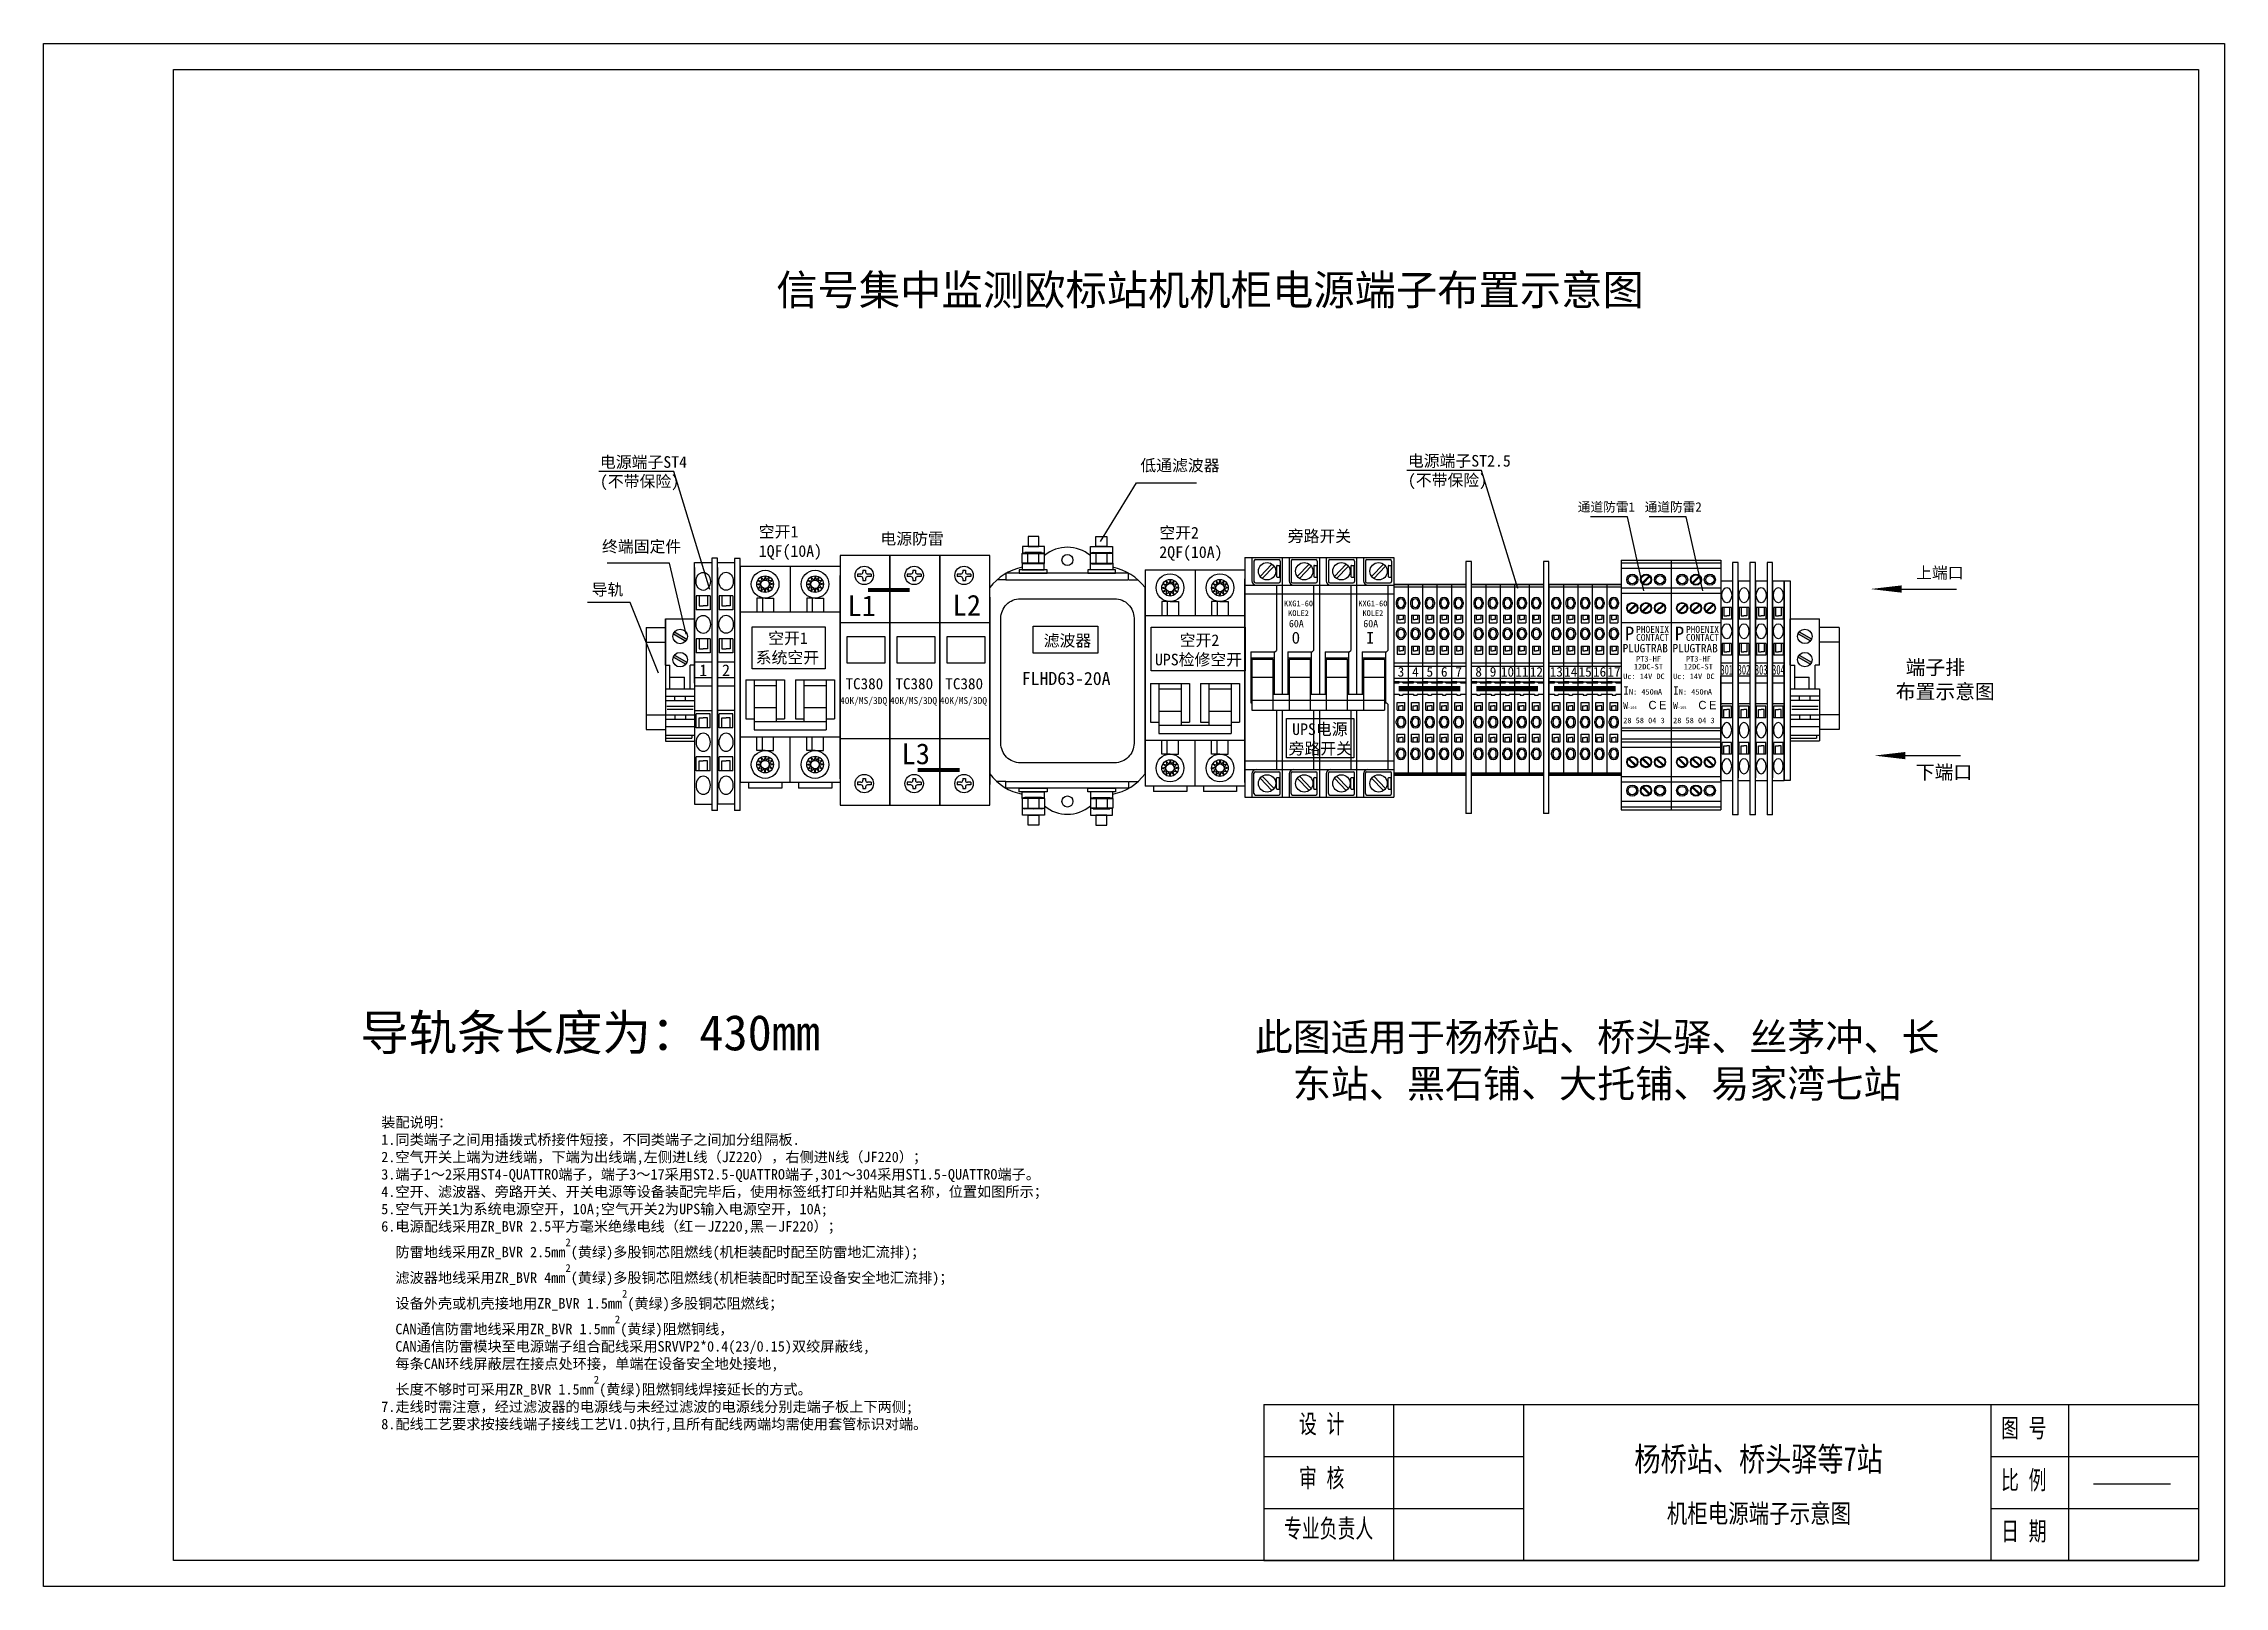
# Model space of a CAD drawing. Extents: x -75138 to 15640, y -12340 to 70479.
# Drawn here: x 7240 to 11440, y -3430 to -460 of the extents above; entities that cross this region are included whole.
import ezdxf
from ezdxf.enums import TextEntityAlignment as Align

# ---------------------------------------------------------------- set-up
doc = ezdxf.new("R2010")
doc.units = 0
doc.linetypes.add('CENTER', pattern=[2, 1.25, -0.25, 0.25, -0.25])
doc.linetypes.add('PHANTOM2', pattern=[1.25, 0.625, -0.125, 0.125, -0.125, 0.125, -0.125])
doc.layers.get('0').update_dxf_attribs({"linetype": 'CONTINUOUS'})
for name, color, linetype in [('1', 7, 'CONTINUOUS'), ('假设轮廓', 4, 'PHANTOM2'), ('图层1', 3, 'CONTINUOUS'), ('尺寸线', 3, 'CONTINUOUS'), ('细实线', 2, 'CONTINUOUS'), ('轮廓线', 7, 'CONTINUOUS')]:
    doc.layers.add(name, color=color, linetype=linetype)
for name, color, linetype, lineweight in [('中心线', 1, 'CENTER', 18), ('轮廓', 7, 'CONTINUOUS', 50), ('边框', 7, 'CONTINUOUS', 30)]:
    doc.layers.add(name, color=color, linetype=linetype, lineweight=lineweight)
doc.styles.add('3.5号', font='SIMFANG.TTF', dxfattribs={"height": 3.5})
doc.styles.get("Standard").update_dxf_attribs({"font": 'SIMFANG.TTF'})
doc.styles.add('仿宋', font='SIMFANG.TTF')
doc.styles.add('仿宋3.5', font='SIMFANG.TTF', dxfattribs={"width": 0.7, "height": 3.5})
doc.styles.add('样式 1', font='SIMFANG.TTF')
doc.styles.add('样式 2', font='SIMFANG.TTF', dxfattribs={"height": 2})
doc.styles.add('黑', font='SIMHEI.TTF')
doc.dimstyles.new('副本ISO-25', dxfattribs={"dimtxt": 2.5, "dimasz": 2, "dimexe": 1.25, "dimexo": 0.625, "dimtad": 1, "dimdsep": 46, "dimtxsty": 'Standard', "dimcen": 2.5, "dimadec": 0, "dimazin": 2, "dimtol": 1, "dimtp": 0.2, "dimtm": 0.2, "dimtfac": 1, "dimtmove": 0, "dimatfit": 3, "dimfxl": 0, "dimarcsym": 0})

msp = doc.modelspace()

# ---------------------------------------------------------------- texts
at = {"style": '黑'}
msp.add_text('导轨条长度为：430mm', height=68.379, rotation=0.0002, dxfattribs=at).set_placement((7849.9, -2398))
at = {"attachment_point": 1}
for s, insert, char_height, width, style in [('信号集中监测欧标站机机柜电源端子布置示意图', (8650.9, -904.7), 58.336, 2846.025, '黑'), (' 端子排\\P布置示意图', (10807.1, -1646.5), 27.97, 1274.706, '3.5号')]:
    msp.add_mtext(s, dxfattribs=dict(at, insert=insert, char_height=char_height, width=width, style=style))
at = {"insert": (7890.1, -2526.4), "char_height": 20.033, "attachment_point": 1}
msp.add_mtext('装配说明：\\P1.同类端子之间用插拨式桥接件短接，不同类端子之间加分组隔板.\\P2.空气开关上端为进线端，下端为出线端,左侧进L线（JZ220），右侧进N线（JF220）；\\P3.端子1～2采用ST4{\\C7;-QUATTRO}端子，端子3～17采用ST2.5{\\C7;-QUATTRO}端子,301～304采用ST1.5{\\C7;-QUATTRO}端子。\\P4.空开、滤波器、旁路开关、开关电源等设备装配完毕后，使用标签纸打印并粘贴其名称，位置如图所示；\\P5.{\\C7;空气开关1为系统电源空开，10A;空气开关2为UPS输入电源空开，10A;\\P\\pi-40.01,l40.01;6.电源配线采用ZR_BVR 2.5平方毫米绝缘电线（红－JZ220,黑－JF220）；\\P  防雷地线采用ZR_BVR 2.5mm\\H0.75x;\\S2^ ;\\H1.333x;(黄绿)多股铜芯阻燃线(机柜装配时配至防雷地汇流排)；\\P  滤波器地线采用ZR_BVR 4mm\\H0.75x;\\S2^ ;\\H1.333x;(黄绿)多股铜芯阻燃线(机柜装配时配至设备安全地汇流排)；\\P  设备外壳或机壳接地用ZR_BVR 1.5mm\\H0.75x;\\S2^ ;\\H1.333x;(黄绿)多股铜芯阻燃线；\\P\\pi-64.0149,l64.0149;  CAN通信防雷地线采用ZR_BVR 1.5mm\\H0.75x;\\S2^ ;\\H1.333x;(黄绿)阻燃铜线，\\P  CAN通信防雷模块至电源端子组合配线采用}SRVVP2*0.4(23/0.15){\\C7;双绞}屏蔽线,\\P  每条CAN环线屏蔽层在接点处环接，单端在设备安全地处接地,\\P\\pi-40.01,l40.01;  长度不够时可采用{\\C7;ZR_BVR 1.5mm\\H0.75x;\\S2^ ;\\H1.333x;(黄绿)阻燃铜线焊接延长的方式。\\P\\pi0,l0;7.走线时需注意\\fFangSong_GB2312|b1|i0|c134|p49;，\\fFangSong_GB2312|b0|i0|c134|p49;经过滤波器的电源线与未经过滤波的电源线分别走端子板上下两侧;\\P8.}配线工艺要求按接线端子接线工艺V1.0执行,且所有配线两端均需使用套管标识对端。', dxfattribs=at)
at = {"layer": '尺寸线', "attachment_point": 7, "style": '样式 1'}
for s, insert, char_height, width in [('电源端子ST4\\P(不带保险)', (8311.3, -1319.7), 22.38, 264.496), ('低通滤波器', (9352.1, -1285.5), 22.38, 264.496), ('电源端子ST2.5\\P(不带保险)', (9867.4, -1317.4), 22.38, 264.496), ('通道防雷1', (10194.8, -1362.6), 17.9, 211.597), ('通道防雷2', (10323.6, -1362.6), 17.9, 211.597), ('空开1\\P1QF(10A) ', (8617.3, -1453.8), 22.38, 264.496), ('终端固定件', (8315.3, -1441.6), 22.38, 264.496), ('电源防雷', (8851.5, -1426.5), 22.38, 264.496), ('空开2\\P2QF(10A) ', (9388.7, -1455.8), 22.38, 264.496), ('旁路开关', (9636.1, -1421.7), 22.38, 264.496), ('上端口', (10846.3, -1492.1), 22.38, 264.496), ('导轨', (8295.4, -1524.6), 22.38, 264.496), ('\\pi35.5568;空开1\\P\\pi11.4845;系统空开 ', (8599.9, -1655.4), 22.379, 141.395), ('滤波器', (9166, -1622.8), 22.38, 264.496), ('\\pi49.7214;空开2\\P\\pi2.12126;UPS检修空开 ', (9378.2, -1659.3), 22.379, 170.571), ('\\pi24.1871;UPS电源\\P\\pi17.292;旁路开关', (9620.4, -1830.7), 22.379, 152.163), ('下端口', (10845.6, -1878.6), 26.59, 264.496)]:
    msp.add_mtext(s, dxfattribs=dict(at, insert=insert, char_height=char_height, width=width))
at = {"layer": '轮廓线', "insert": (10232, -2420.4), "char_height": 53.721, "width": 1349.592, "attachment_point": 5, "style": '黑'}
msp.add_mtext('{\\C4;此图适用于杨桥站、桥头驿、丝茅冲、长东站、黑石铺、大托铺、易家湾七站}', dxfattribs=at)

# ---------------------------------------------------------------- blocks, each defined once
blk = doc.blocks.new('A$C65427442')
for p, q in [((0, 45), (18, 45)), ((0, 45), (0, -45)), ((18, 44), (0, 44)), ((18, 42), (0, 42)), ((18, 45), (18, -45)), ((18, 35), (0, 35)), ((18, 33), (0, 33)), ((18, 22.5), (0, 22.5)), ((18, -15.5), (0, -15.5)), ((18, -16.5), (0, -16.5)), ((18, -19.5), (0, -19.5)), ((18, -20.5), (0, -20.5)), ((18, -22.5), (0, -22.5)), ((18, -33), (0, -33)), ((18, -35), (0, -35)), ((18, -42), (0, -42)), ((18, -44), (0, -44)), ((0, -45), (18, -45))]:
    blk.add_line(p, q)
at = {"color": 0, "linetype": 'Continuous'}
for p, q in [((7.64, 36.89), (10.11, 39.36)), ((7.89, 36.64), (10.36, 39.11)), ((2.64, 26.64), (5.11, 29.11)), ((2.89, 26.39), (5.36, 28.86)), ((7.64, 26.64), (10.11, 29.11)), ((7.89, 26.39), (10.36, 28.86)), ((12.64, 26.64), (15.11, 29.11)), ((12.89, 26.39), (15.36, 28.86)), ((2.64, -26.64), (5.11, -29.11)), ((2.89, -26.39), (5.36, -28.86)), ((7.64, -26.64), (10.11, -29.11)), ((7.89, -26.39), (10.36, -28.86)), ((12.64, -26.64), (15.11, -29.11)), ((12.89, -26.39), (15.36, -28.86)), ((7.64, -36.89), (10.11, -39.36)), ((7.89, -36.64), (10.36, -39.11))]:
    blk.add_line(p, q, dxfattribs=at)
for centre in [(4, 38), (9, 38), (14, 38), (4, 27.75), (9, 27.75), (14, 27.75), (4, -27.75), (9, -27.75), (14, -27.75), (4, -38), (9, -38), (14, -38)]:
    blk.add_circle(centre, 2)
for centre, radius in [((4, 38), 1.5), ((9, 38), 1.75), ((14, 38), 1.5), ((4, 27.75), 1.75), ((9, 27.75), 1.75), ((14, 27.75), 1.75), ((4, -27.75), 1.75), ((9, -27.75), 1.75), ((14, -27.75), 1.75), ((4, -38), 1.5), ((9, -38), 1.75), ((14, -38), 1.5)]:
    blk.add_circle(centre, radius, dxfattribs=at)
at = {"attachment_point": 1}
for s, insert, char_height, width in [('{\\fSimHei|b0|i0|c134|p2;P}', (1.34, 21.1), 5, 16.8215), ('{\\fSimHei|b0|i0|c134|p2;CONTACT}', (5.38, 18.44), 2.5, 16.8215), ('{\\fSimHei|b0|i0|c134|p2;PHOENIX}', (5.38, 21.34), 2.5, 16.8215), ('{\\fSimHei|b0|i0|c134|p2;\\H0.8571x;PLUGTRAB\\Ftxt.shx|c0;}', (0.54, 14.81), 3.5, 16.8215), ('{\\fFangSong_GB2312|b0|i0|c134|p49;PT3-HF}', (5.38, 10.46), 2, 16.8215), ('{\\fSimHei|b0|i0|c134|p2;Uc: 14V} {\\fSimHei|b0|i0|c134|p2;DC}', (0.75, 4.17), 2, 16.8215), ('12DC-ST', (4.61, 7.66), 2, 16.8215), ('{\\fSimHei|b0|i0|c134|p2;\\H1.25x;W\\H0.4x;-105\\Ftxt.shx|c0;}', (0.75, -6.09), 2, 16.8215), ('{\\fSimHei|b0|i0|c134|p2;\\H1.5x;I\\H0.6667x;N: 450mA}', (0.75, -0.42), 2, 16.8215), ('{\\f@STXinwei|b0|i0|c134|p2;\\H1.5x;C}', (9.86, -5.68), 2, 16.8215), ('{\\fSTXingkai|b0|i0|c134|p2;\\H1.5x;E}', (13.68, -5.68), 2, 16.8215), ('{\\fSimHei|b0|i0|c134|p2;28 58 04 3}', (0.75, -11.73), 2, 22.3656)]:
    blk.add_mtext(s, dxfattribs=dict(at, insert=insert, char_height=char_height, width=width))
blk = doc.blocks.new('ATP-ST QUATTRO')
for p, q in [((4061.77, -510.12), (4059.77, -510.12)), ((4061.77, -601.02), (4059.77, -601.02))]:
    blk.add_line(p, q)
at = {"layer": '1', "color": 7}
for p, q in [((4059.77, -510.12), (4059.77, -601.02)), ((4061.77, -601.02), (4061.77, -510.12))]:
    blk.add_line(p, q, dxfattribs=at)
blk = doc.blocks.new('ST1.5-QUATTRO')
for p, q in [((0, 0.98), (0, -70.03)), ((0, 0.98), (4.2, 0.98)), ((4.2, 0.98), (4.2, -71.02)), ((3.79, -8.6), (0.41, -8.6)), ((0.41, -8.6), (0.41, -12.79)), ((3.79, -12.79), (0.41, -12.79)), ((1.08, -8.6), (1.08, -11.6)), ((1.08, -11.6), (2.1, -11.6)), ((3.12, -11.6), (2.1, -11.6)), ((3.12, -8.6), (3.12, -11.6)), ((3.79, -8.6), (3.79, -12.79)), ((0.41, -21.6), (0.41, -25.79)), ((3.79, -21.6), (0.41, -21.6)), ((1.08, -21.6), (1.08, -24.6)), ((3.12, -21.6), (3.12, -24.6)), ((3.79, -21.6), (3.79, -25.79)), ((0, -28.52), (4.2, -28.52)), ((3.79, -25.79), (0.41, -25.79)), ((1.08, -24.6), (2.1, -24.6)), ((3.12, -24.6), (2.1, -24.6)), ((0, -33.3), (4.2, -33.3)), ((0, -69.3), (0, -33.3)), ((0, -71.02), (0, -35.02)), ((0, -35.81), (4.2, -35.81)), ((0, -43.19), (4.2, -43.19)), ((3.79, -44.24), (0.41, -44.24)), ((0.41, -48.44), (0.41, -44.24)), ((1.08, -45.43), (2.1, -45.43)), ((1.08, -48.44), (1.08, -45.43)), ((3.12, -45.43), (2.1, -45.43)), ((3.12, -48.44), (3.12, -45.43)), ((3.79, -48.44), (3.79, -44.24)), ((3.79, -48.44), (0.41, -48.44)), ((0.41, -61.44), (0.41, -57.24)), ((3.79, -57.24), (0.41, -57.24)), ((3.79, -61.44), (0.41, -61.44)), ((1.08, -61.44), (1.08, -58.43)), ((1.08, -58.43), (2.1, -58.43)), ((3.12, -58.43), (2.1, -58.43)), ((3.12, -61.44), (3.12, -58.43)), ((3.79, -61.44), (3.79, -57.24)), ((0, -71.02), (4.2, -71.02))]:
    blk.add_line(p, q)
for centre in [(2.1, -4.19), (2.1, -17.19)]:
    blk.add_ellipse(centre, major_axis=(0, 2.73), ratio=0.646154)
at = {"extrusion": (0, 0, -1)}
for centre in [(2.1, -52.84), (2.1, -65.84)]:
    blk.add_ellipse(centre, major_axis=(0, 2.73), ratio=0.646154, start_param=3.141593, end_param=9.424778, dxfattribs=at)
at = {"layer": '细实线', "style": '仿宋', "width": 0.807692}
blk.add_attdef('00', text='', height=3.5, dxfattribs=at).set_placement((2.1, -31.08), align=Align.MIDDLE)
blk = doc.blocks.new('ZDGDJ')
h = blk.add_hatch(color=256)
h.paths.add_polyline_path([(-6.94, -4.42, 0.080519), (-7.34, -5.11), (-3.06, -7.58, 0.080519), (-2.66, -6.89)])
h.paths.add_polyline_path([(-6.94, -12.42, 0.080519), (-7.34, -13.11), (-3.06, -15.58, 0.080519), (-2.66, -14.89)])
for p, q in [((-10, 0), (0, 0)), ((-10, -15.92), (-10, 0)), ((0, -15.92), (0, 0)), ((-7.34, -5.11), (-3.06, -7.58)), ((-6.94, -4.42), (-2.66, -6.89)), ((-7.34, -13.11), (-3.06, -15.58)), ((-6.94, -12.42), (-2.66, -14.89)), ((-10, -15.92), (-8.5, -15.92)), ((-8.5, -24), (-8.5, -15.92)), ((-8.5, -20), (-3.5, -20)), ((-3.5, -24), (-3.5, -20)), ((0, -15.92), (-1.5, -15.92)), ((-1.5, -24), (-1.5, -15.92)), ((-10, -24), (0, -24)), ((-10, -24), (-10, -42)), ((-10, -26.5), (0, -26.5)), ((-10, -28), (0, -28)), ((-9.53, -30), (-0.36, -30)), ((-6.83, -28), (-6.83, -26.5)), ((-3.17, -28), (-3.17, -26.5)), ((0, -24), (0, -42)), ((-10, -33), (0, -33)), ((-10, -34.5), (0, -34.5)), ((-10, -37), (0, -37)), ((-9.51, -31), (-0.47, -31)), ((-6.83, -33), (-6.83, -34.5)), ((-3.17, -33), (-3.17, -34.5)), ((-10, -40), (0, -40)), ((-10, -41), (-1, -41)), ((-10, -42), (0, -42)), ((-1, -40), (-1, -41))]:
    blk.add_line(p, q)
for centre in [(-5, -6), (-5, -14)]:
    blk.add_circle(centre, 2.5)
blk = doc.blocks.new('ST2.5')
for p, q in [((-0.03, 0.36), (5.17, 0.36)), ((-0.03, -0.4), (5.17, -0.4)), ((0.88, -5.99), (0.88, -6.71)), ((1.39, -5.99), (1.39, -6.71)), ((3.75, -5.99), (3.75, -6.71)), ((4.26, -5.99), (4.26, -6.71)), ((1.16, -10.63), (1.16, -13.45)), ((1.16, -10.63), (3.98, -10.63)), ((1.16, -13.45), (3.98, -13.45)), ((1.75, -10.63), (1.75, -12.25)), ((1.75, -12.25), (2.57, -12.25)), ((3.39, -12.25), (2.57, -12.25)), ((3.39, -10.63), (3.39, -12.25)), ((3.98, -10.63), (3.98, -13.45)), ((0.91, -16.95), (0.91, -17.67)), ((1.19, -21.86), (1.19, -24.68)), ((1.19, -21.86), (4.01, -21.86)), ((1.42, -16.95), (1.42, -17.67)), ((1.78, -21.86), (1.78, -23.48)), ((1.78, -23.48), (2.6, -23.48)), ((3.42, -23.48), (2.6, -23.48)), ((3.42, -21.86), (3.42, -23.48)), ((3.78, -16.95), (3.78, -17.67)), ((4.01, -21.86), (4.01, -24.68)), ((4.29, -16.95), (4.29, -17.67)), ((-0.03, -27.79), (5.17, -27.79)), ((-0.03, -29.05), (5.17, -29.05)), ((1.19, -24.68), (4.01, -24.68)), ((-0.03, -33.36), (5.17, -33.36)), ((1.92, -34.69), (-0.03, -34.69)), ((-0.03, -35), (1.92, -35)), ((-0.03, -39.1), (1.92, -39.1)), ((1.92, -34.69), (3.22, -34.69)), ((1.92, -35), (1.92, -34.69)), ((1.92, -39.1), (1.92, -39.41)), ((3.22, -35), (3.22, -34.69)), ((3.22, -34.69), (5.17, -34.69)), ((3.22, -35), (5.17, -35)), ((3.22, -39.1), (3.22, -39.41)), ((3.22, -39.1), (5.17, -39.1)), ((1.19, -42.07), (4.01, -42.07)), ((1.19, -44.89), (1.19, -42.07)), ((1.19, -44.89), (4.01, -44.89)), ((1.78, -43.27), (2.6, -43.27)), ((1.78, -44.89), (1.78, -43.27)), ((1.92, -39.41), (3.22, -39.41)), ((3.42, -43.27), (2.6, -43.27)), ((3.42, -44.89), (3.42, -43.27)), ((4.01, -44.89), (4.01, -42.07)), ((0.91, -49.54), (0.91, -48.82)), ((1.19, -53.48), (4.01, -53.48)), ((1.19, -56.3), (1.19, -53.48)), ((1.42, -49.54), (1.42, -48.82)), ((1.78, -54.68), (2.6, -54.68)), ((1.78, -56.3), (1.78, -54.68)), ((3.42, -54.68), (2.6, -54.68)), ((3.42, -56.3), (3.42, -54.68)), ((3.78, -49.54), (3.78, -48.82)), ((4.01, -56.3), (4.01, -53.48)), ((4.29, -49.54), (4.29, -48.82)), ((0.91, -60.96), (0.91, -60.24)), ((1.19, -56.3), (4.01, -56.3)), ((1.42, -60.96), (1.42, -60.24)), ((3.78, -60.96), (3.78, -60.24)), ((4.29, -60.96), (4.29, -60.24)), ((-0.03, -67.43), (5.17, -67.43)), ((-0.03, -68.2), (5.17, -68.2))]:
    blk.add_line(p, q)
for centre, radius, start, end in [((2.57, -5.99), 1.69, 0, 180), ((2.57, -6.71), 1.69, 180, 0), ((2.57, -5.99), 1.18, 0, 180), ((2.57, -6.71), 1.18, 180, 0), ((2.6, -16.95), 1.69, 0, 180), ((2.6, -17.67), 1.69, 180, 0), ((2.6, -16.95), 1.18, 0, 180), ((2.6, -17.67), 1.18, 180, 0), ((2.6, -48.82), 1.69, 0, 180), ((2.6, -49.54), 1.69, 180, 0), ((2.6, -48.82), 1.18, 0, 180), ((2.6, -49.54), 1.18, 180, 0), ((2.6, -60.24), 1.69, 0, 180), ((2.6, -60.96), 1.69, 180, 0), ((2.6, -60.24), 1.18, 0, 180), ((2.6, -60.96), 1.18, 180, 0)]:
    blk.add_arc(centre, radius, start, end)
at = {"layer": '假设轮廓', "color": 7, "linetype": 'ByBlock'}
for p, q in [((-0.03, 0.36), (-0.03, -68.2)), ((5.17, 0.36), (0, 0.36)), ((5.17, 0.36), (5.17, -68.2))]:
    blk.add_line(p, q, dxfattribs=at)
at = {"layer": '轮廓'}
blk.add_line((-0.03, -68.2), (5.17, -68.2), dxfattribs=at)
at = {"layer": '尺寸线', "style": '样式 2'}
blk.add_attdef('1', text='', height=2, dxfattribs=at).set_placement((2.57, -31.13, -6425), align=Align.MIDDLE_CENTER)
blk = doc.blocks.new('ST-4 QUATTRO')
for p, q in [((7438.04, 2273.31), (7444.24, 2273.31)), ((7438.04, 2229.81), (7438.04, 2273.31)), ((7444.24, 2272.73), (7444.24, 2186.89)), ((7438.04, 2271.56), (7438.04, 2188.06)), ((7443.64, 2261.31), (7438.64, 2261.31)), ((7438.64, 2261.31), (7438.64, 2256.31)), ((7439.63, 2261.31), (7439.63, 2257.73)), ((7439.63, 2257.73), (7441.14, 2257.73)), ((7442.64, 2257.73), (7441.14, 2257.73)), ((7442.64, 2261.31), (7442.64, 2257.73)), ((7443.64, 2261.31), (7443.64, 2256.31)), ((7443.64, 2256.31), (7438.64, 2256.31)), ((7438.64, 2245.81), (7438.64, 2240.81)), ((7443.64, 2245.81), (7438.64, 2245.81)), ((7443.64, 2240.81), (7438.64, 2240.81)), ((7439.63, 2245.81), (7439.63, 2242.23)), ((7439.63, 2242.23), (7441.14, 2242.23)), ((7442.64, 2242.23), (7441.14, 2242.23)), ((7442.64, 2245.81), (7442.64, 2242.23)), ((7443.64, 2245.81), (7443.64, 2240.81)), ((7438.04, 2237.56), (7444.24, 2237.56)), ((7438.04, 2231.86), (7444.24, 2231.86)), ((7438.04, 2229.81), (7438.04, 2186.31)), ((7438.04, 2228.86), (7444.24, 2228.86)), ((7438.04, 2220.06), (7444.24, 2220.06)), ((7443.64, 2218.81), (7438.64, 2218.81)), ((7438.64, 2213.81), (7438.64, 2218.81)), ((7439.63, 2217.39), (7441.14, 2217.39)), ((7439.63, 2213.81), (7439.63, 2217.39)), ((7442.64, 2217.39), (7441.14, 2217.39)), ((7442.64, 2213.81), (7442.64, 2217.39)), ((7443.64, 2213.81), (7443.64, 2218.81)), ((7443.64, 2213.81), (7438.64, 2213.81)), ((7438.64, 2198.31), (7438.64, 2203.31)), ((7443.64, 2203.31), (7438.64, 2203.31)), ((7439.63, 2198.31), (7439.63, 2201.89)), ((7439.63, 2201.89), (7441.14, 2201.89)), ((7442.64, 2201.89), (7441.14, 2201.89)), ((7442.64, 2198.31), (7442.64, 2201.89)), ((7443.64, 2198.31), (7443.64, 2203.31)), ((7443.64, 2198.31), (7438.64, 2198.31)), ((7438.04, 2186.31), (7444.24, 2186.31))]:
    blk.add_line(p, q)
for centre in [(7441.14, 2266.56), (7441.14, 2251.06)]:
    blk.add_ellipse(centre, major_axis=(0, 3.25), ratio=0.8)
at = {"extrusion": (0, 0, -1)}
for centre in [(7441.14, 2208.56), (7441.14, 2193.06)]:
    blk.add_ellipse(centre, major_axis=(0, -3.25), ratio=0.8, dxfattribs=at)
at = {"layer": '边框', "lineweight": -2}
blk.add_line((7444.24, 2273.31), (7444.24, 2186.31), dxfattribs=at)
at = {"layer": '细实线', "style": '仿宋'}
blk.add_attdef('00', text='', height=4.17, dxfattribs=at).set_placement((7441.14, 2234.51), align=Align.MIDDLE)
blk = doc.blocks.new('六角螺母 - 10 毫米 (侧视)')
at = {"color": 0, "linetype": 'Continuous'}
for p, q in [((-9.2, -6.8), (-9.2, 6.8)), ((-0.7, 9.1), (-8.5, 9.1)), ((-0.7, 4.5), (-8.5, 4.5)), ((0, -6.8), (0, 6.8)), ((-0.7, -4.5), (-8.5, -4.5)), ((-0.7, -9.1), (-8.5, -9.1))]:
    blk.add_line(p, q, dxfattribs=at)
for centre, radius, start, end in [((-5, 6.8), 4.19, 147.1328, 212.8672), ((6.6, 0), 15.7, 163.2214, 196.7786), ((-4.2, 6.8), 4.19, 327.1328, 32.8672), ((-15.7, 0), 15.7, 343.2214, 16.7787), ((-5, -6.8), 4.19, 147.1328, 212.8672), ((-4.2, -6.8), 4.19, 327.1328, 32.8672)]:
    blk.add_arc(centre, radius, start, end, dxfattribs=at)
blk = doc.blocks.new('FLHD63')
for p, q in [((0, -67.12), (0, 0)), ((5.75, 2.8), (2.67, 2.8)), ((50.25, 2.8), (53.33, 2.8)), ((56, -67.12), (56, 0)), ((5.75, -69.92), (2.67, -69.92)), ((50.25, -69.92), (53.33, -69.92))]:
    blk.add_line(p, q)
for points in [[(13.8, 18.45), (13.8, 14.85), (17.74, 14.85), (17.74, 18.45)], [(42.2, 18.45), (42.2, 14.85), (38.26, 14.85), (38.26, 18.45)], [(11.68, 8.85), (11.68, 6.42), (19.65, 6.42), (19.65, 8.85)], [(11.78, 14.85), (11.78, 12.3), (19.72, 12.3), (19.72, 14.85)], [(44.22, 14.85), (44.22, 12.3), (36.28, 12.3), (36.28, 14.85)], [(44.32, 8.85), (44.32, 6.42), (36.35, 6.42), (36.35, 8.85)], [(5.75, 5.21), (5.75, 2.8), (50.05, 2.8), (50.05, 5.21)], [(10.64, 5.21), (20.69, 5.21), (20.69, 6.42), (10.64, 6.42)], [(35.31, 5.21), (45.36, 5.21), (45.36, 6.42), (35.31, 6.42)], [(5.75, -72.32), (5.75, -69.92), (50.05, -69.92), (50.05, -72.32)], [(10.64, -72.32), (20.69, -72.32), (20.69, -73.54), (10.64, -73.54)], [(11.68, -75.96), (11.68, -73.54), (19.65, -73.54), (19.65, -75.96)], [(35.31, -72.32), (45.36, -72.32), (45.36, -73.54), (35.31, -73.54)], [(44.32, -75.96), (44.32, -73.54), (36.35, -73.54), (36.35, -75.96)], [(11.78, -81.97), (11.78, -79.42), (19.72, -79.42), (19.72, -81.97)], [(13.8, -85.57), (13.8, -81.97), (17.74, -81.97), (17.74, -85.57)], [(44.22, -81.97), (44.22, -79.42), (36.28, -79.42), (36.28, -81.97)], [(42.2, -85.57), (42.2, -81.97), (38.26, -81.97), (38.26, -85.57)]]:
    blk.add_lwpolyline(points, close=True)
blk.add_lwpolyline([(11, -4), (45, -4, -0.414214), (52, -11), (52, -56.12, -0.414214), (45, -63.12), (11, -63.12, -0.414214), (4, -56.12), (4, -11, -0.414214)], format="xyb", close=True)
for centre in [(28, 9.94), (28, -77.06)]:
    blk.add_circle(centre, 2)
for centre, radius, start, end in [((27.97, 1.62), 12.93, 49.98568, 129.64377), ((15.4, -11.6), 19.28, 101.15083, 143.00993), ((40.6, -11.6), 19.28, 36.99007, 78.84917), ((15.4, -55.52), 19.28, 216.99007, 258.84917), ((40.6, -55.52), 19.28, 281.15083, 323.00993), ((27.97, -68.74), 12.93, 230.35623, 310.01432)]:
    blk.add_arc(centre, radius, start, end)
at = {"yscale": 0.441997979777625, "zscale": 0.441997979777643}
for p, xscale, rotation in [((15.7, 8.55), -0.441997979777625, 90), ((40.3, 8.55), 0.441997979777625, 270), ((15.7, -75.67), 0.441997979777625, 90), ((40.3, -75.67), -0.441997979777625, 270)]:
    blk.add_blockref('六角螺母 - 10 毫米 (侧视)', p, dxfattribs=dict(at, xscale=xscale, rotation=rotation))
at = {"insert": (11.52, -30.38), "char_height": 4.7058, "width": 60.0094, "attachment_point": 1}
blk.add_mtext('{\\fSimHei|b0|i0|c134|p2;FLHD63-20A}', dxfattribs=at)
blk = doc.blocks.new('铁创防雷器')
for p, q in [((5979.27, -4464.41), (5966.83, -4464.41)), ((5966.83, -4464.41), (5966.83, -4526.61)), ((5991.71, -4464.41), (5979.27, -4464.41)), ((5979.27, -4526.61), (5979.27, -4464.41)), ((5979.27, -4464.41), (5979.27, -4526.61)), ((6004.15, -4464.41), (5991.71, -4464.41)), ((5991.71, -4526.61), (5991.71, -4464.41)), ((5991.71, -4464.41), (5991.71, -4526.61)), ((6004.15, -4526.61), (6004.15, -4464.41)), ((5972.04, -4469.02), (5971.15, -4469.02)), ((5971.15, -4469.02), (5971.15, -4469.65)), ((5972.04, -4469.65), (5971.15, -4469.65)), ((5972.54, -4468.07), (5972.54, -4468.52)), ((5972.54, -4468.07), (5973.18, -4468.07)), ((5972.54, -4470.15), (5972.54, -4470.6)), ((5972.54, -4470.6), (5973.18, -4470.6)), ((5973.18, -4468.07), (5973.18, -4468.52)), ((5973.18, -4470.15), (5973.18, -4470.6)), ((5974.57, -4469.02), (5973.68, -4469.02)), ((5974.57, -4469.65), (5973.68, -4469.65)), ((5974.57, -4469.02), (5974.57, -4469.65)), ((5984.48, -4469.02), (5983.59, -4469.02)), ((5983.59, -4469.02), (5983.59, -4469.65)), ((5984.48, -4469.65), (5983.59, -4469.65)), ((5984.98, -4468.07), (5984.98, -4468.52)), ((5984.98, -4468.07), (5985.62, -4468.07)), ((5984.98, -4470.15), (5984.98, -4470.6)), ((5984.98, -4470.6), (5985.62, -4470.6)), ((5985.62, -4468.07), (5985.62, -4468.52)), ((5985.62, -4470.15), (5985.62, -4470.6)), ((5987.01, -4469.02), (5986.12, -4469.02)), ((5987.01, -4469.65), (5986.12, -4469.65)), ((5987.01, -4469.02), (5987.01, -4469.65)), ((5996.92, -4469.02), (5996.03, -4469.02)), ((5996.03, -4469.02), (5996.03, -4469.65)), ((5996.92, -4469.65), (5996.03, -4469.65)), ((5997.42, -4468.07), (5997.42, -4468.52)), ((5997.42, -4468.07), (5998.06, -4468.07)), ((5997.42, -4470.15), (5997.42, -4470.6)), ((5997.42, -4470.6), (5998.06, -4470.6)), ((5998.06, -4468.07), (5998.06, -4468.52)), ((5998.06, -4470.15), (5998.06, -4470.6)), ((5999.45, -4469.02), (5998.56, -4469.02)), ((5999.45, -4469.65), (5998.56, -4469.65)), ((5999.45, -4469.02), (5999.45, -4469.65)), ((6004.15, -4474.77), (6004.15, -4521.42)), ((5966.83, -4481.04), (5979.27, -4481.04)), ((5966.83, -4481.7), (5966.83, -4509.34)), ((5979.27, -4481.04), (5991.71, -4481.04)), ((5991.71, -4481.04), (6004.15, -4481.04)), ((5966.83, -4509.98), (5979.27, -4509.98)), ((5979.27, -4509.98), (5991.71, -4509.98)), ((5991.71, -4509.98), (6004.15, -4509.98)), ((5972.04, -4520.88), (5971.15, -4520.88)), ((5971.15, -4520.88), (5971.15, -4521.51)), ((5972.54, -4519.93), (5972.54, -4520.38)), ((5972.54, -4519.93), (5973.18, -4519.93)), ((5973.18, -4519.93), (5973.18, -4520.38)), ((5974.57, -4520.88), (5973.68, -4520.88)), ((5974.57, -4520.88), (5974.57, -4521.51)), ((5984.48, -4520.88), (5983.59, -4520.88)), ((5983.59, -4520.88), (5983.59, -4521.51)), ((5984.98, -4519.93), (5984.98, -4520.38)), ((5984.98, -4519.93), (5985.62, -4519.93)), ((5985.62, -4519.93), (5985.62, -4520.38)), ((5987.01, -4520.88), (5986.12, -4520.88)), ((5987.01, -4520.88), (5987.01, -4521.51)), ((5996.92, -4520.88), (5996.03, -4520.88)), ((5996.03, -4520.88), (5996.03, -4521.51)), ((5997.42, -4519.93), (5997.42, -4520.38)), ((5997.42, -4519.93), (5998.06, -4519.93)), ((5998.06, -4519.93), (5998.06, -4520.38)), ((5999.45, -4520.88), (5998.56, -4520.88)), ((5999.45, -4520.88), (5999.45, -4521.51)), ((5972.04, -4521.51), (5971.15, -4521.51)), ((5972.54, -4522.01), (5972.54, -4522.46)), ((5972.54, -4522.46), (5973.18, -4522.46)), ((5973.18, -4522.01), (5973.18, -4522.46)), ((5974.57, -4521.51), (5973.68, -4521.51)), ((5984.48, -4521.51), (5983.59, -4521.51)), ((5984.98, -4522.01), (5984.98, -4522.46)), ((5984.98, -4522.46), (5985.62, -4522.46)), ((5985.62, -4522.01), (5985.62, -4522.46)), ((5987.01, -4521.51), (5986.12, -4521.51)), ((5996.92, -4521.51), (5996.03, -4521.51)), ((5997.42, -4522.01), (5997.42, -4522.46)), ((5997.42, -4522.46), (5998.06, -4522.46)), ((5998.06, -4522.01), (5998.06, -4522.46)), ((5999.45, -4521.51), (5998.56, -4521.51)), ((5966.83, -4526.61), (5979.27, -4526.61)), ((5979.27, -4526.61), (5991.71, -4526.61)), ((5991.71, -4526.61), (6004.15, -4526.61))]:
    blk.add_line(p, q)
at = {"color": 0, "linetype": 'Continuous'}
for p, q in [((5966.83, -4509.34), (5966.83, -4481.7)), ((5966.83, -4508.65), (5966.83, -4481.7)), ((6004.15, -4481.68), (6004.15, -4509.33)), ((6004.15, -4481.68), (6004.15, -4509.33))]:
    blk.add_line(p, q, dxfattribs=at)
at = {"color": 5, "const_width": 1}
for points in [[(5973.76, -4472.97), (5984.2, -4472.97)], [(5986.2, -4517.83), (5996.64, -4517.83)]]:
    blk.add_lwpolyline(points, dxfattribs=at)
for points in [[(5968.64, -4484.59), (5977.99, -4484.59), (5977.99, -4491.18), (5968.64, -4491.18)], [(5981.08, -4484.59), (5990.43, -4484.59), (5990.43, -4491.18), (5981.08, -4491.18)], [(5993.52, -4484.59), (6002.87, -4484.59), (6002.87, -4491.18), (5993.52, -4491.18)]]:
    blk.add_lwpolyline(points, close=True)
for centre in [(5972.86, -4469.34), (5985.3, -4469.34), (5997.74, -4469.34), (5972.86, -4521.19), (5985.3, -4521.19), (5997.74, -4521.19)]:
    blk.add_circle(centre, 2.29)
for centre, start, end in [((5972.04, -4468.52), 270, 0), ((5972.04, -4470.15), 0, 90), ((5973.68, -4468.52), 180, 270), ((5973.68, -4470.15), 90, 180), ((5984.48, -4468.52), 270, 0), ((5984.48, -4470.15), 0, 90), ((5986.12, -4468.52), 180, 270), ((5986.12, -4470.15), 90, 180), ((5996.92, -4468.52), 270, 0), ((5996.92, -4470.15), 0, 90), ((5998.56, -4468.52), 180, 270), ((5998.56, -4470.15), 90, 180), ((5972.04, -4520.38), 270, 0), ((5973.68, -4520.38), 180, 270), ((5984.48, -4520.38), 270, 0), ((5986.12, -4520.38), 180, 270), ((5996.92, -4520.38), 270, 0), ((5998.56, -4520.38), 180, 270), ((5972.04, -4522.01), 0, 90), ((5973.68, -4522.01), 90, 180), ((5984.48, -4522.01), 0, 90), ((5986.12, -4522.01), 90, 180), ((5996.92, -4522.01), 0, 90), ((5998.56, -4522.01), 90, 180)]:
    blk.add_arc(centre, 0.5, start, end)
at = {"char_height": 5.183, "width": 1.7596, "attachment_point": 1, "style": '黑'}
for s, insert in [('L1', (5968.7, -4474.31)), ('L2', (5994.9, -4474.17)), ('L3', (5982.19, -4511.18))]:
    blk.add_mtext(s, dxfattribs=dict(at, insert=insert))
at = {"layer": '轮廓', "style": '黑'}
for p in [(5966.31, -4497.71), (5978.75, -4497.71), (5991.19, -4497.71)]:
    blk.add_text(' TC380', height=2.764, dxfattribs=at).set_placement(p)
at = {"layer": '轮廓', "color": 7, "style": '黑'}
for p in [(5966.82, -4501.38), (5979.26, -4501.38), (5991.7, -4501.38)]:
    blk.add_text('40K/MS/3DQ', height=1.728, dxfattribs=at).set_placement(p)
blk = doc.blocks.new('AA')
for p, q in [((12022.51, 560.2), (12022.51, 482.2)), ((12022.51, 560.2), (12040.51, 560.2)), ((12040.51, 560.2), (12058.51, 560.2)), ((12040.51, 560.2), (12040.51, 543.7)), ((12058.51, 560.2), (12058.51, 482.2)), ((12028.51, 553.7), (12030.06, 554.09)), ((12028.51, 553.7), (12030.06, 553.31)), ((12028.92, 555.2), (12030.45, 554.76)), ((12028.92, 555.2), (12030.06, 554.09)), ((12028.92, 552.2), (12030.06, 553.31)), ((12028.92, 552.2), (12030.45, 552.64)), ((12030.01, 556.3), (12031.13, 555.15)), ((12030.01, 556.3), (12030.45, 554.76)), ((12030.01, 551.1), (12030.45, 552.64)), ((12030.01, 551.1), (12031.13, 552.25)), ((12031.51, 556.7), (12031.13, 555.15)), ((12031.51, 550.7), (12031.13, 552.25)), ((12031.51, 556.7), (12031.9, 555.15)), ((12031.51, 550.7), (12031.9, 552.25)), ((12033.01, 556.3), (12031.9, 555.15)), ((12033.01, 551.1), (12031.9, 552.25)), ((12033.01, 556.3), (12032.57, 554.76)), ((12034.11, 555.2), (12032.57, 554.76)), ((12033.01, 551.1), (12032.57, 552.64)), ((12034.11, 552.2), (12032.57, 552.64)), ((12034.11, 555.2), (12032.96, 554.09)), ((12034.51, 553.7), (12032.96, 554.09)), ((12034.51, 553.7), (12032.96, 553.31)), ((12034.11, 552.2), (12032.96, 553.31)), ((12046.51, 553.7), (12048.06, 554.09)), ((12046.51, 553.7), (12048.06, 553.31)), ((12046.92, 555.2), (12048.45, 554.76)), ((12046.92, 555.2), (12048.06, 554.09)), ((12046.92, 552.2), (12048.06, 553.31)), ((12046.92, 552.2), (12048.45, 552.64)), ((12048.01, 556.3), (12049.13, 555.15)), ((12048.01, 556.3), (12048.45, 554.76)), ((12048.01, 551.1), (12048.45, 552.64)), ((12048.01, 551.1), (12049.13, 552.25)), ((12049.51, 556.7), (12049.13, 555.15)), ((12049.51, 550.7), (12049.13, 552.25)), ((12049.51, 556.7), (12049.9, 555.15)), ((12049.51, 550.7), (12049.9, 552.25)), ((12051.01, 556.3), (12049.9, 555.15)), ((12051.01, 551.1), (12049.9, 552.25)), ((12051.01, 556.3), (12050.57, 554.76)), ((12052.11, 555.2), (12050.57, 554.76)), ((12051.01, 551.1), (12050.57, 552.64)), ((12052.11, 552.2), (12050.57, 552.64)), ((12052.11, 555.2), (12050.96, 554.09)), ((12052.51, 553.7), (12050.96, 554.09)), ((12052.51, 553.7), (12050.96, 553.31)), ((12052.11, 552.2), (12050.96, 553.31)), ((12022.51, 543.7), (12058.51, 543.7)), ((12031.51, 548.7), (12028.51, 548.7)), ((12028.51, 548.7), (12028.51, 543.7)), ((12030.51, 548.7), (12030.51, 543.7)), ((12031.51, 548.7), (12034.51, 548.7)), ((12034.51, 548.7), (12034.51, 543.7)), ((12049.51, 548.7), (12046.51, 548.7)), ((12046.51, 548.7), (12046.51, 543.7)), ((12048.51, 548.7), (12048.51, 543.7)), ((12049.51, 548.7), (12052.51, 548.7)), ((12052.51, 548.7), (12052.51, 543.7)), ((12058.51, 526.28), (12058.51, 542.2)), ((12024.51, 519.2), (12024.51, 505.2)), ((12024.51, 519.2), (12038.51, 519.2)), ((12027.51, 519.2), (12027.51, 501.2)), ((12035.51, 519.2), (12035.51, 504.2)), ((12038.51, 519.2), (12038.51, 505.2)), ((12042.51, 519.2), (12056.51, 519.2)), ((12042.51, 519.2), (12042.51, 505.2)), ((12045.51, 519.2), (12045.51, 504.2)), ((12053.51, 519.2), (12053.51, 501.2)), ((12056.51, 519.2), (12056.51, 505.2)), ((12027.51, 517.2), (12035.51, 517.2)), ((12045.51, 517.2), (12053.51, 517.2)), ((12058.51, 518.2), (12058.51, 500.2)), ((12024.51, 505.2), (12027.51, 505.2)), ((12027.51, 509.2), (12035.51, 509.2)), ((12027.51, 504.2), (12035.51, 504.2)), ((12035.51, 505.2), (12038.51, 505.2)), ((12035.51, 504.2), (12045.51, 504.2)), ((12042.51, 505.2), (12045.51, 505.2)), ((12045.51, 509.2), (12053.51, 509.2)), ((12045.51, 504.2), (12053.51, 504.2)), ((12053.51, 505.2), (12056.51, 505.2)), ((12022.51, 498.7), (12058.51, 498.7)), ((12027.51, 501.2), (12035.51, 501.2)), ((12028.51, 493.7), (12028.51, 498.7)), ((12030.51, 493.7), (12030.51, 498.7)), ((12034.51, 493.7), (12034.51, 498.7)), ((12035.51, 501.2), (12045.51, 501.2)), ((12040.51, 482.2), (12040.51, 498.7)), ((12045.51, 501.2), (12053.51, 501.2)), ((12046.51, 493.7), (12046.51, 498.7)), ((12048.51, 493.7), (12048.51, 498.7)), ((12052.51, 493.7), (12052.51, 498.7)), ((12031.51, 493.7), (12028.51, 493.7)), ((12028.51, 488.7), (12030.06, 489.09)), ((12028.51, 488.7), (12030.06, 488.31)), ((12028.92, 490.2), (12030.06, 489.09)), ((12028.92, 490.2), (12030.45, 489.76)), ((12028.92, 487.2), (12030.06, 488.31)), ((12028.92, 487.2), (12030.45, 487.64)), ((12030.01, 491.3), (12030.45, 489.76)), ((12030.01, 491.3), (12031.13, 490.15)), ((12030.01, 486.1), (12030.45, 487.64)), ((12031.51, 491.7), (12031.13, 490.15)), ((12031.51, 493.7), (12034.51, 493.7)), ((12031.51, 491.7), (12031.9, 490.15)), ((12033.01, 491.3), (12031.9, 490.15)), ((12033.01, 491.3), (12032.57, 489.76)), ((12034.11, 490.2), (12032.57, 489.76)), ((12034.11, 487.2), (12032.57, 487.64)), ((12033.01, 486.1), (12032.57, 487.64)), ((12034.11, 490.2), (12032.96, 489.09)), ((12034.51, 488.7), (12032.96, 489.09)), ((12034.51, 488.7), (12032.96, 488.31)), ((12034.11, 487.2), (12032.96, 488.31)), ((12049.51, 493.7), (12046.51, 493.7)), ((12046.51, 488.7), (12048.06, 489.09)), ((12046.51, 488.7), (12048.06, 488.31)), ((12046.92, 490.2), (12048.06, 489.09)), ((12046.92, 490.2), (12048.45, 489.76)), ((12046.92, 487.2), (12048.06, 488.31)), ((12046.92, 487.2), (12048.45, 487.64)), ((12048.01, 491.3), (12048.45, 489.76)), ((12048.01, 491.3), (12049.13, 490.15)), ((12048.01, 486.1), (12048.45, 487.64)), ((12049.51, 491.7), (12049.13, 490.15)), ((12049.51, 493.7), (12052.51, 493.7)), ((12049.51, 491.7), (12049.9, 490.15)), ((12051.01, 491.3), (12049.9, 490.15)), ((12051.01, 491.3), (12050.57, 489.76)), ((12052.11, 490.2), (12050.57, 489.76)), ((12052.11, 487.2), (12050.57, 487.64)), ((12051.01, 486.1), (12050.57, 487.64)), ((12052.11, 490.2), (12050.96, 489.09)), ((12052.51, 488.7), (12050.96, 489.09)), ((12052.51, 488.7), (12050.96, 488.31)), ((12052.11, 487.2), (12050.96, 488.31)), ((12040.51, 482.2), (12022.51, 482.2)), ((12025.51, 482.2), (12025.51, 480.2)), ((12037.51, 480.2), (12025.51, 480.2)), ((12030.01, 486.1), (12031.13, 487.25)), ((12031.51, 485.7), (12031.13, 487.25)), ((12031.51, 485.7), (12031.9, 487.25)), ((12033.01, 486.1), (12031.9, 487.25)), ((12037.51, 482.2), (12037.51, 480.2)), ((12058.51, 482.2), (12040.51, 482.2)), ((12043.51, 482.2), (12043.51, 480.2)), ((12055.51, 480.2), (12043.51, 480.2)), ((12048.01, 486.1), (12049.13, 487.25)), ((12049.51, 485.7), (12049.13, 487.25)), ((12049.51, 485.7), (12049.9, 487.25)), ((12051.01, 486.1), (12049.9, 487.25)), ((12055.51, 482.2), (12055.51, 480.2))]:
    blk.add_line(p, q)
at = {"linetype": 'Continuous', "ltscale": 1.5}
blk.add_line((12058.51, 483.53), (12058.51, 556.86), dxfattribs=at)
blk.add_line((12058.51, 483.53), (12058.51, 556.86), dxfattribs=at)
for centre, radius in [((12031.51, 553.7), 5), ((12049.51, 553.7), 5), ((12031.51, 553.7), 3), ((12031.51, 553.7), 1.5), ((12049.51, 553.7), 3), ((12049.51, 553.7), 1.5), ((12031.51, 488.7), 5), ((12031.51, 488.7), 3), ((12031.51, 488.7), 1.5), ((12049.51, 488.7), 5), ((12049.51, 488.7), 3), ((12049.51, 488.7), 1.5)]:
    blk.add_circle(centre, radius)
blk = doc.blocks.new('GLKG')
for p, q in [((0, 41.25), (0, -41.25)), ((0, 41.25), (51.2, 41.25)), ((2.4, 41.25), (2.4, 33.25)), ((3.1, 40), (3.1, 33)), ((3.6, 40.5), (11.6, 40.5)), ((5.2, 34.7), (9.27, 38.99)), ((5.93, 34.01), (10, 38.3)), ((10.9, 38.3), (10.9, 34.7)), ((11.1, 38.5), (12.1, 38.5)), ((11.9, 38.5), (11.9, 34.5)), ((12.1, 40), (12.1, 33)), ((12.8, 41.25), (12.8, -5.85)), ((15.2, 41.25), (15.2, 33.25)), ((15.9, 40), (15.9, 33)), ((16.4, 40.5), (24.4, 40.5)), ((18, 34.7), (22.07, 38.99)), ((18.73, 34.01), (22.8, 38.3)), ((23.7, 38.3), (23.7, 34.7)), ((23.9, 38.5), (24.9, 38.5)), ((24.7, 38.5), (24.7, 34.5)), ((24.9, 40), (24.9, 33)), ((25.6, 41.25), (25.6, -5.85)), ((28, 41.25), (28, 33.25)), ((28.7, 40), (28.7, 33)), ((29.2, 40.5), (37.2, 40.5)), ((30.8, 34.7), (34.87, 38.99)), ((31.53, 34.01), (35.6, 38.3)), ((36.5, 38.3), (36.5, 34.7)), ((36.7, 38.5), (37.7, 38.5)), ((37.5, 38.5), (37.5, 34.5)), ((37.7, 40), (37.7, 33)), ((38.4, 41.25), (38.4, -5.85)), ((40.8, 41.25), (40.8, 33.25)), ((41.5, 40), (41.5, 33)), ((42, 40.5), (50, 40.5)), ((43.6, 34.7), (47.67, 38.99)), ((44.33, 34.01), (48.4, 38.3)), ((49.3, 38.3), (49.3, 34.7)), ((49.5, 38.5), (50.5, 38.5)), ((50.3, 38.5), (50.3, 34.5)), ((50.5, 40), (50.5, 33)), ((51.2, 41.25), (51.2, -41.25)), ((0, 31.75), (51.2, 31.75)), ((3.6, 32.5), (11.6, 32.5)), ((10.8, 31.75), (10.8, 9.25)), ((11.1, 34.5), (12.1, 34.5)), ((16.4, 32.5), (24.4, 32.5)), ((23.6, 31.75), (23.6, 9.25)), ((23.9, 34.5), (24.9, 34.5)), ((29.2, 32.5), (37.2, 32.5)), ((36.4, 31.75), (36.4, 9.25)), ((36.7, 34.5), (37.7, 34.5)), ((42, 32.5), (50, 32.5)), ((49.2, 31.75), (49.2, 9.25)), ((49.5, 34.5), (50.5, 34.5)), ((0, 28.75), (51.2, 28.75)), ((2, 8.75), (10.3, 8.75)), ((2, 8.75), (2, -8.75)), ((10, 8.75), (10, -5.85)), ((10.3, 8.75), (10.8, 9.25)), ((14.8, 8.75), (14.8, -5.85)), ((14.8, 8.75), (23.1, 8.75)), ((22.8, 8.75), (22.8, -5.85)), ((23.1, 8.75), (23.6, 9.25)), ((27.6, 8.75), (27.6, -5.85)), ((27.6, 8.75), (35.9, 8.75)), ((35.6, 8.75), (35.6, -5.85)), ((35.9, 8.75), (36.4, 9.25)), ((40.4, 8.75), (40.4, -5.85)), ((40.4, 8.75), (48.7, 8.75)), ((48.4, 8.75), (48.4, -8.75)), ((48.7, 8.75), (49.2, 9.25)), ((2, 6.75), (10, 6.75)), ((2.4, 6.25), (2.4, -11.25)), ((2.4, 6.25), (9.6, 6.25)), ((2.4, 0), (9.6, 0)), ((9.6, 6.25), (9.6, -11.25)), ((14.8, 6.75), (22.8, 6.75)), ((15.2, 6.25), (15.2, -11.25)), ((15.2, 6.25), (22.4, 6.25)), ((15.2, 0), (22.4, 0)), ((22.4, 6.25), (22.4, -11.25)), ((27.6, 6.75), (35.6, 6.75)), ((28, 6.25), (28, -11.25)), ((28, 6.25), (35.2, 6.25)), ((28, 0), (35.2, 0)), ((35.2, 6.25), (35.2, -11.25)), ((40.4, 6.75), (48.4, 6.75)), ((40.8, 6.25), (40.8, -11.25)), ((40.8, 6.25), (48, 6.25)), ((40.8, 0), (48, 0)), ((48, 6.25), (48, -11.25)), ((9.6, -5.85), (15.2, -5.85)), ((22.4, -5.85), (28, -5.85)), ((35.2, -5.85), (40.8, -5.85)), ((2, -8.75), (2.4, -8.75)), ((2.4, -7.85), (48, -7.85)), ((2.4, -11.25), (48, -11.25)), ((10.8, -11.25), (10.8, -31.75)), ((12.8, -11.25), (12.8, -41.25)), ((23.6, -11.25), (23.6, -31.75)), ((25.6, -11.25), (25.6, -41.25)), ((36.4, -11.25), (36.4, -31.75)), ((38.4, -11.25), (38.4, -41.25)), ((48, -8.75), (48.7, -8.75)), ((48.7, -8.75), (49.2, -9.25)), ((49.2, -9.25), (49.2, -31.75)), ((0, -28.75), (51.2, -28.75)), ((0, -31.75), (51.2, -31.75)), ((2.4, -33.25), (2.4, -41.25)), ((3.1, -40), (3.1, -33)), ((3.6, -32.5), (11.6, -32.5)), ((5.2, -34.7), (9.27, -38.99)), ((5.93, -34.01), (10, -38.3)), ((10.9, -38.3), (10.9, -34.7)), ((11.1, -34.5), (12.1, -34.5)), ((11.9, -38.5), (11.9, -34.5)), ((12.1, -40), (12.1, -33)), ((15.2, -33.25), (15.2, -41.25)), ((15.9, -40), (15.9, -33)), ((16.4, -32.5), (24.4, -32.5)), ((18, -34.7), (22.07, -38.99)), ((18.73, -34.01), (22.8, -38.3)), ((23.7, -38.3), (23.7, -34.7)), ((23.9, -34.5), (24.9, -34.5)), ((24.7, -38.5), (24.7, -34.5)), ((24.9, -40), (24.9, -33)), ((28, -33.25), (28, -41.25)), ((28.7, -40), (28.7, -33)), ((29.2, -32.5), (37.2, -32.5)), ((30.8, -34.7), (34.87, -38.99)), ((31.53, -34.01), (35.6, -38.3)), ((36.5, -38.3), (36.5, -34.7)), ((36.7, -34.5), (37.7, -34.5)), ((37.5, -38.5), (37.5, -34.5)), ((37.7, -40), (37.7, -33)), ((40.8, -33.25), (40.8, -41.25)), ((41.5, -40), (41.5, -33)), ((42, -32.5), (50, -32.5)), ((43.6, -34.7), (47.67, -38.99)), ((44.33, -34.01), (48.4, -38.3)), ((49.3, -38.3), (49.3, -34.7)), ((49.5, -34.5), (50.5, -34.5)), ((50.3, -38.5), (50.3, -34.5)), ((50.5, -40), (50.5, -33)), ((0, -41.25), (51.2, -41.25)), ((3.6, -40.5), (11.6, -40.5)), ((11.1, -38.5), (12.1, -38.5)), ((16.4, -40.5), (24.4, -40.5)), ((23.9, -38.5), (24.9, -38.5)), ((29.2, -40.5), (37.2, -40.5)), ((36.7, -38.5), (37.7, -38.5)), ((42, -40.5), (50, -40.5)), ((49.5, -38.5), (50.5, -38.5))]:
    blk.add_line(p, q)
for centre in [(7.6, 36.5), (20.4, 36.5), (33.2, 36.5), (46, 36.5), (7.6, -36.5), (20.4, -36.5), (33.2, -36.5), (46, -36.5)]:
    blk.add_circle(centre, 3)
for centre, radius, start, end in [((3.6, 40), 0.5, 90, 180), ((11.1, 38.3), 0.2, 90, 180), ((11.6, 40), 0.5, 360, 90), ((16.4, 40), 0.5, 90, 180), ((23.9, 38.3), 0.2, 90, 180), ((24.4, 40), 0.5, 360, 90), ((29.2, 40), 0.5, 90, 180), ((36.7, 38.3), 0.2, 90, 180), ((37.2, 40), 0.5, 360, 90), ((42, 40), 0.5, 90, 180), ((49.5, 38.3), 0.2, 90, 180), ((50, 40), 0.5, 360, 90), ((3.9, 33.25), 1.5, 180, 270), ((3.6, 33), 0.5, 180, 270), ((11.1, 34.7), 0.2, 180, 270), ((11.6, 33), 0.5, 270, 360), ((16.7, 33.25), 1.5, 180, 270), ((16.4, 33), 0.5, 180, 270), ((23.9, 34.7), 0.2, 180, 270), ((24.4, 33), 0.5, 270, 360), ((29.5, 33.25), 1.5, 180, 270), ((29.2, 33), 0.5, 180, 270), ((36.7, 34.7), 0.2, 180, 270), ((37.2, 33), 0.5, 270, 360), ((42.3, 33.25), 1.5, 180, 270), ((42, 33), 0.5, 180, 270), ((49.5, 34.7), 0.2, 180, 270), ((50, 33), 0.5, 270, 360), ((3.9, -33.25), 1.5, 90, 180), ((3.6, -33), 0.5, 90, 180), ((11.1, -34.7), 0.2, 90, 180), ((11.6, -33), 0.5, 0, 90), ((16.7, -33.25), 1.5, 90, 180), ((16.4, -33), 0.5, 90, 180), ((23.9, -34.7), 0.2, 90, 180), ((24.4, -33), 0.5, 0, 90), ((29.5, -33.25), 1.5, 90, 180), ((29.2, -33), 0.5, 90, 180), ((36.7, -34.7), 0.2, 90, 180), ((37.2, -33), 0.5, 0, 90), ((42.3, -33.25), 1.5, 90, 180), ((42, -33), 0.5, 90, 180), ((49.5, -34.7), 0.2, 90, 180), ((50, -33), 0.5, 0, 90), ((3.6, -40), 0.5, 180, 270), ((11.1, -38.3), 0.2, 180, 270), ((11.6, -40), 0.5, 270, 0), ((16.4, -40), 0.5, 180, 270), ((23.9, -38.3), 0.2, 180, 270), ((24.4, -40), 0.5, 270, 0), ((29.2, -40), 0.5, 180, 270), ((36.7, -38.3), 0.2, 180, 270), ((37.2, -40), 0.5, 270, 0), ((42, -40), 0.5, 180, 270), ((49.5, -38.3), 0.2, 180, 270), ((50, -40), 0.5, 270, 0)]:
    blk.add_arc(centre, radius, start, end)
at = {"char_height": 2.5, "attachment_point": 1}
for s, insert, width in [('{\\fSimHei|b0|i0|c134|p2;\\H0.8x;KXG1-60\\P KOLE2\\P\\H1.25x; 60A\\P\\H1.6x; O}', (13.43, 26.42), 18.7778), ('{\\fSimHei|b0|i0|c134|p2;\\H0.8x;KXG1-60\\P KOLE2\\P\\H1.25x; 60A\\P\\H1.6x; I}', (39.03, 26.42), 9.6174)]:
    blk.add_mtext(s, dxfattribs=dict(at, insert=insert, width=width))
blk = doc.blocks.new('图框')
for p, q in [((3441.05, 1159.74), (3441.05, 1456.74)), ((3441.05, 1456.74), (3861.05, 1456.74)), ((3861.05, 1456.74), (3861.05, 1159.74)), ((3676.05, 1194.74), (3676.05, 1164.74)), ((3676.05, 1194.74), (3856.05, 1194.74)), ((3676.05, 1194.74), (3676.05, 1184.74)), ((3701.05, 1194.74), (3701.05, 1164.74)), ((3726.05, 1194.74), (3726.05, 1164.74)), ((3816.05, 1194.74), (3816.05, 1164.74)), ((3831.05, 1194.74), (3831.05, 1164.74)), ((3856.05, 1194.74), (3856.05, 1164.74)), ((3726.05, 1192.74), (3726.05, 1164.74)), ((3676.05, 1184.74), (3726.05, 1184.74)), ((3816.05, 1184.74), (3856.05, 1184.74)), ((3835.82, 1179.5), (3850.65, 1179.5)), ((3676.05, 1174.74), (3726.05, 1174.74)), ((3816.05, 1174.74), (3856.05, 1174.74)), ((3676.05, 1164.74), (3856.05, 1164.74)), ((3861.05, 1159.74), (3441.05, 1159.74))]:
    blk.add_line(p, q)
at = {"color": 1, "lineweight": -3}
for p, q in [((3466.05, 1164.74), (3466.05, 1451.74)), ((3466.05, 1451.74), (3856.05, 1451.74)), ((3856.05, 1451.74), (3856.05, 1164.74)), ((3856.05, 1164.74), (3466.05, 1164.74))]:
    blk.add_line(p, q, dxfattribs=at)
at = {"style": '仿宋3.5', "width": 0.8}
for tag, p in [('车站站名', (3771.33, 1184.32)), ('图纸名称', (3771.41, 1173.86))]:
    blk.add_attdef(tag, text='', height=4, dxfattribs=at).set_placement(p, align=Align.MIDDLE)
at = {"layer": '图层1', "color": 0, "char_height": 3.6, "attachment_point": 1, "style": '仿宋3.5'}
for s, insert, width in [('设{\\fU+FFB7ￂￋￎ_GB|b0|i0|c134|p49;  }计', (3682.82, 1192.82), 12.0636), ('图{\\fU+FFB7ￂￋￎ_GB|b0|i0|c134|p49;  }号', (3818.04, 1192.02), 12.0636), ('审{\\fU+FFB7ￂￋￎ_GB|b0|i0|c134|p49;  }核', (3682.82, 1182.42), 12.0636), ('比{\\fU+FFB7ￂￋￎ_GB|b0|i0|c134|p49;  }例', (3818.04, 1182.01), 12.0636), ('专业负责人', (3679.94, 1172.7), 21.4091), ('日{\\fU+FFB7ￂￋￎ_GB|b0|i0|c134|p49;  }期', (3818.04, 1172.17), 12.0636)]:
    blk.add_mtext(s, dxfattribs=dict(at, insert=insert, width=width))

# ---------------------------------------------------------------- linework, layer by layer
for p, q in [((10818.4, -1509.8), (10924.2, -1509.8)), ((8400.7, -1584.1), (8437.8, -1584.1)), ((8437.8, -1567.5), (8437.8, -1802.5)), ((10697.9, -1584.1), (10660, -1584.1)), ((8400.7, -1612.1), (8437.8, -1612.1)), ((10697.9, -1612.1), (10660, -1612.1)), ((8400.7, -1752), (8437.8, -1752)), ((10697.9, -1752), (10660, -1752)), ((8400.7, -1780), (8437.8, -1780)), ((10697.9, -1780), (10660, -1780)), ((10825.8, -1830.5), (10931.6, -1830.5))]:
    msp.add_line(p, q)
at = {"lineweight": -3}
for p, q in [((8400.7, -1584.1), (8400.7, -1780)), ((10697.9, -1584.1), (10697.9, -1780))]:
    msp.add_line(p, q, dxfattribs=at)
for points in [[(10592.3, -1494.1), (10604, -1494.1), (10604, -1878.7), (10592.3, -1878.7)], [(8604.6, -1582.6), (8745, -1582.6), (8745, -1663.4), (8604.6, -1663.4)], [(9145.9, -1581.6), (9270.4, -1581.6), (9270.4, -1633.1), (9145.9, -1633.1)], [(9373.1, -1583), (9554, -1583), (9554, -1667.5), (9373.1, -1667.5)], [(9633.8, -1759.3), (9763.1, -1759.3), (9763.1, -1834.8), (9633.8, -1834.8)]]:
    msp.add_lwpolyline(points, close=True)
for points in [[(10818.4, -1509.8, 0, 0, 0), (10818.4, -1509.8, 14, 0, 0), (10758.4, -1509.8, 0, 0, 0)], [(10825.8, -1830.5, 0, 0, 0), (10825.8, -1830.5, 14, 0, 0), (10765.8, -1830.5, 0, 0, 0)]]:
    msp.add_lwpolyline(points, format="xyseb")
at = {"layer": '轮廓', "color": 5, "lineweight": -3, "const_width": 10.7}
for points in [[(9849.9, -1701.7), (9968.3, -1701.7)], [(9999.5, -1701.7), (10117.9, -1701.7)], [(10149.1, -1701.7), (10267.5, -1701.7)]]:
    msp.add_lwpolyline(points, dxfattribs=at)

# ---------------------------------------------------------------- block references
ref = msp.add_blockref('图框', (-27172.3, -15027.9), dxfattribs=dict(xscale=10.00048635606578, yscale=10.00048635606578, zscale=10.00048635606581))
ref.add_attrib('车站站名', '杨桥站、桥头驿等7站', dxfattribs={"height": 46.16, "style": '仿宋3.5', "width": 0.8}).set_placement((10542.9, -3184.1), align=Align.MIDDLE)
ref.add_attrib('图纸名称', '机柜电源端子示意图', dxfattribs={"height": 36.14, "style": '仿宋3.5', "width": 0.8}).set_placement((10543.6, -3288.7), align=Align.MIDDLE)
for name, p, xscale, yscale, zscale in [('FLHD63', (9062.2, -1507.1), 5.342140147462402, 5.342140147462402, 5.342140147462402), ('AA', (-55644.5, -4458.4), 5.342140147462402, 5.342140147462402, 5.342140147462402), ('GLKG', (9553.7, -1679.8), 5.59467768170585, 5.59467768170585, 5.594677681706079), ('AA', (-54864.6, -4465.2), 5.342140147462402, 5.342140147462402, 5.342140147462402)]:
    msp.add_blockref(name, p, dxfattribs=dict(xscale=xscale, yscale=yscale, zscale=zscale))
at = {"color": 7}
for name, p, xscale, yscale, zscale in [('ATP-ST QUATTRO', (-13160.9, 1274.6), 5.342140147462402, 5.342140147462402, 5.342140147462402), ('ATP-ST QUATTRO', (-13117.1, 1274.3), 5.342140147462402, 5.342140147462402, 5.342140147462402), ('铁创防雷器', (-37347.6, 33062.8), 7.729629441074613, 7.729629441074613, 7.729629441077837), ('ATP-ST QUATTRO', (-11708.8, 1268.6), 5.342140147462402, 5.342140147462402, 5.342140147462402), ('ATP-ST QUATTRO', (-11559.3, 1268.6), 5.342140147462402, 5.342140147462402, 5.342140147462402), ('ATP-ST QUATTRO', (-11194.9, 1266.5), 5.342140147462402, 5.342140147462402, 5.342140147462402), ('ATP-ST QUATTRO', (-11161.8, 1266.5), 5.342140147462402, 5.342140147462402, 5.342140147462402), ('ATP-ST QUATTRO', (-11128.7, 1266.5), 5.342140147462402, 5.342140147462402, 5.342140147462402)]:
    msp.add_blockref(name, p, dxfattribs=dict(at, xscale=xscale, yscale=yscale, zscale=zscale))
at = {"color": 0, "linetype": 'ByBlock', "lineweight": -3, "xscale": 5.342140147462402, "yscale": 5.342140147462402, "zscale": 5.342140147462402}
for p in [(10278.2, -1694.8), (10374.3, -1694.8)]:
    msp.add_blockref('A$C65427442', p, dxfattribs=at)
at = {"color": 7}
ref = msp.add_blockref('ST2.5', (9840.3, -1503.3), dxfattribs=dict(at, xscale=5.342140147462402, yscale=5.342140147462402, zscale=5.342140147462402))
ref.add_attrib('00', '3', dxfattribs={"layer": '中心线', "height": 18.7, "style": '仿宋'}).set_placement((9854.2, -1669.3), align=Align.MIDDLE)
ref = msp.add_blockref('ST2.5', (9868, -1503.3), dxfattribs=dict(at, xscale=5.342140147462402, yscale=5.342140147462402, zscale=5.342140147462402))
ref.add_attrib('00', '4', dxfattribs={"layer": '中心线', "height": 18.7, "style": '仿宋'}).set_placement((9881.9, -1669.3), align=Align.MIDDLE)
ref = msp.add_blockref('ST2.5', (9895.8, -1503.3), dxfattribs=dict(at, xscale=5.342140147462402, yscale=5.342140147462402, zscale=5.342140147462402))
ref.add_attrib('00', '5', dxfattribs={"layer": '中心线', "height": 18.7, "style": '仿宋'}).set_placement((9909.7, -1669.3), align=Align.MIDDLE)
ref = msp.add_blockref('ST2.5', (9923.6, -1503.3), dxfattribs=dict(at, xscale=5.342140147462402, yscale=5.342140147462402, zscale=5.342140147462402))
ref.add_attrib('00', '6', dxfattribs={"layer": '中心线', "height": 18.7, "style": '仿宋'}).set_placement((9937.5, -1669.3), align=Align.MIDDLE)
ref = msp.add_blockref('ST2.5', (9951.4, -1503.3), dxfattribs=dict(at, xscale=5.342140147462402, yscale=5.342140147462402, zscale=5.342140147462402))
ref.add_attrib('00', '7', dxfattribs={"layer": '中心线', "height": 18.7, "style": '仿宋'}).set_placement((9965.3, -1669.3), align=Align.MIDDLE)
ref = msp.add_blockref('ST2.5', (9989.8, -1503.3), dxfattribs=dict(at, xscale=5.342140147462402, yscale=5.342140147462402, zscale=5.342140147462402))
ref.add_attrib('00', '8', dxfattribs={"layer": '中心线', "height": 18.7, "style": '仿宋'}).set_placement((10003.7, -1669.3), align=Align.MIDDLE)
ref = msp.add_blockref('ST2.5', (10017.6, -1503.3), dxfattribs=dict(at, xscale=5.342140147462402, yscale=5.342140147462402, zscale=5.342140147462402))
ref.add_attrib('00', '9', dxfattribs={"layer": '中心线', "height": 18.7, "style": '仿宋'}).set_placement((10031.5, -1669.3), align=Align.MIDDLE)
ref = msp.add_blockref('ST2.5', (10045.4, -1503.3), dxfattribs=dict(at, xscale=5.342140147462402, yscale=5.342140147462402, zscale=5.342140147462402))
ref.add_attrib('00', '10', dxfattribs={"layer": '中心线', "height": 18.7, "style": '仿宋'}).set_placement((10059.3, -1669.3), align=Align.MIDDLE)
ref = msp.add_blockref('ST2.5', (10073.2, -1503.3), dxfattribs=dict(at, xscale=5.342140147462402, yscale=5.342140147462402, zscale=5.342140147462402))
ref.add_attrib('00', '11', dxfattribs={"layer": '中心线', "height": 18.7, "style": '仿宋'}).set_placement((10087.1, -1669.3), align=Align.MIDDLE)
ref = msp.add_blockref('ST2.5', (10101, -1503.3), dxfattribs=dict(at, xscale=5.342140147462402, yscale=5.342140147462402, zscale=5.342140147462402))
ref.add_attrib('00', '12', dxfattribs={"layer": '中心线', "height": 18.7, "style": '仿宋'}).set_placement((10114.9, -1669.3), align=Align.MIDDLE)
ref = msp.add_blockref('ST2.5', (10139.4, -1503.3), dxfattribs=dict(at, xscale=5.342140147462402, yscale=5.342140147462402, zscale=5.342140147462402))
ref.add_attrib('00', '13', dxfattribs={"layer": '中心线', "height": 18.7, "style": '仿宋'}).set_placement((10153.3, -1669.3), align=Align.MIDDLE)
ref = msp.add_blockref('ST2.5', (10167.2, -1503.3), dxfattribs=dict(at, xscale=5.342140147462402, yscale=5.342140147462402, zscale=5.342140147462402))
ref.add_attrib('00', '14', dxfattribs={"layer": '中心线', "height": 18.7, "style": '仿宋'}).set_placement((10181.1, -1669.3), align=Align.MIDDLE)
ref = msp.add_blockref('ST2.5', (10195, -1503.3), dxfattribs=dict(at, xscale=5.342140147462402, yscale=5.342140147462402, zscale=5.342140147462402))
ref.add_attrib('00', '15', dxfattribs={"layer": '中心线', "height": 18.7, "style": '仿宋'}).set_placement((10208.9, -1669.3), align=Align.MIDDLE)
ref = msp.add_blockref('ST2.5', (10222.8, -1503.3), dxfattribs=dict(at, xscale=5.342140147462402, yscale=5.342140147462402, zscale=5.342140147462402))
ref.add_attrib('00', '16', dxfattribs={"layer": '中心线', "height": 18.7, "style": '仿宋'}).set_placement((10236.7, -1669.3), align=Align.MIDDLE)
ref = msp.add_blockref('ST2.5', (10250.5, -1503.3), dxfattribs=dict(at, xscale=5.342140147462402, yscale=5.342140147462402, zscale=5.342140147462402))
ref.add_attrib('00', '17', dxfattribs={"layer": '中心线', "height": 18.7, "style": '仿宋'}).set_placement((10264.4, -1669.3), align=Align.MIDDLE)
ref = msp.add_blockref('ST1.5-QUATTRO', (10470.5, -1499.3), dxfattribs=dict(at, xscale=5.342140147462402, yscale=5.342140147462402, zscale=5.342140147462402))
ref.add_attrib('00', '301', dxfattribs={"layer": '细实线', "color": 1, "height": 18.7, "style": '仿宋', "width": 0.6}).set_placement((10481.7, -1665.3), align=Align.MIDDLE)
ref = msp.add_blockref('ST1.5-QUATTRO', (10503.6, -1499.3), dxfattribs=dict(at, xscale=5.342140147462402, yscale=5.342140147462402, zscale=5.342140147462402))
ref.add_attrib('00', '302', dxfattribs={"layer": '细实线', "color": 1, "height": 18.7, "style": '仿宋', "width": 0.6}).set_placement((10514.8, -1665.3), align=Align.MIDDLE)
ref = msp.add_blockref('ST1.5-QUATTRO', (10536.7, -1499.3), dxfattribs=dict(at, xscale=5.342140147462402, yscale=5.342140147462402, zscale=5.342140147462402))
ref.add_attrib('00', '303', dxfattribs={"layer": '细实线', "color": 1, "height": 18.7, "style": '仿宋', "width": 0.6}).set_placement((10548, -1665.3), align=Align.MIDDLE)
ref = msp.add_blockref('ST1.5-QUATTRO', (10569.9, -1499.3), dxfattribs=dict(at, xscale=5.342140147462402, yscale=5.342140147462402, zscale=5.342140147462402))
ref.add_attrib('00', '304', dxfattribs={"layer": '细实线', "color": 1, "height": 18.7, "style": '仿宋', "width": 0.6}).set_placement((10581.1, -1665.3), align=Align.MIDDLE)
at = {"lineweight": -3, "xscale": 5.59467768170585, "yscale": 5.59467768170585, "zscale": 5.594677681706079}
for p in [(8493.8, -1567.5), (10660, -1567.4)]:
    msp.add_blockref('ZDGDJ', p, dxfattribs=at)
at = {"layer": '边框', "color": 7, "lineweight": -2}
ref = msp.add_blockref('ST-4 QUATTRO', (-31241.3, -13603.3), dxfattribs=dict(at, xscale=5.342140147462402, yscale=5.342140147462402, zscale=5.342140147462402))
ref.add_attrib('00', '1', dxfattribs={"layer": '细实线', "color": 1, "height": 22.3, "style": '仿宋'}).set_placement((8510.4, -1666.2), align=Align.MIDDLE)
ref = msp.add_blockref('ST-4 QUATTRO', (-31197.4, -13603.2), dxfattribs=dict(at, xscale=5.342140147462402, yscale=5.342140147462402, zscale=5.342140147462402))
ref.add_attrib('00', '2', dxfattribs={"layer": '细实线', "color": 1, "height": 22.3, "style": '仿宋'}).set_placement((8554.2, -1666.1), align=Align.MIDDLE)

msp.set_redraw_order([(e.dxf.handle, doc.entitydb.next_handle()) for e in msp.query("TEXT MTEXT ATTDEF DIMENSION ARC_DIMENSION")])  # texts and dimensions are drawn at this point

# ---------------------------------------------------------------- leaders
at = {"layer": '尺寸线', "lineweight": -3}
for points in [[(8523.3, -1511), (8453.4, -1283.8), (8309, -1283.8)], [(10079.5, -1508.7), (10009.5, -1281.5), (9865.2, -1281.5)], [(9275.7, -1418.3), (9345.1, -1305.3), (9460.6, -1305.3)], [(10321.9, -1513.3), (10290.2, -1370.8), (10218.9, -1370.8)], [(10435.5, -1513.3), (10403.7, -1370.8), (10332.5, -1370.8)], [(8477.4, -1596.4), (8445.3, -1460.2), (8325.4, -1460.2)], [(8423.9, -1671.9), (8369.8, -1535.7), (8287.6, -1535.7)]]:
    msp.add_leader(points, dimstyle='副本ISO-25', override={"dimgap": 0.625, "dimtad": 0}, dxfattribs=at)

doc.saveas('drawing.dxf')
